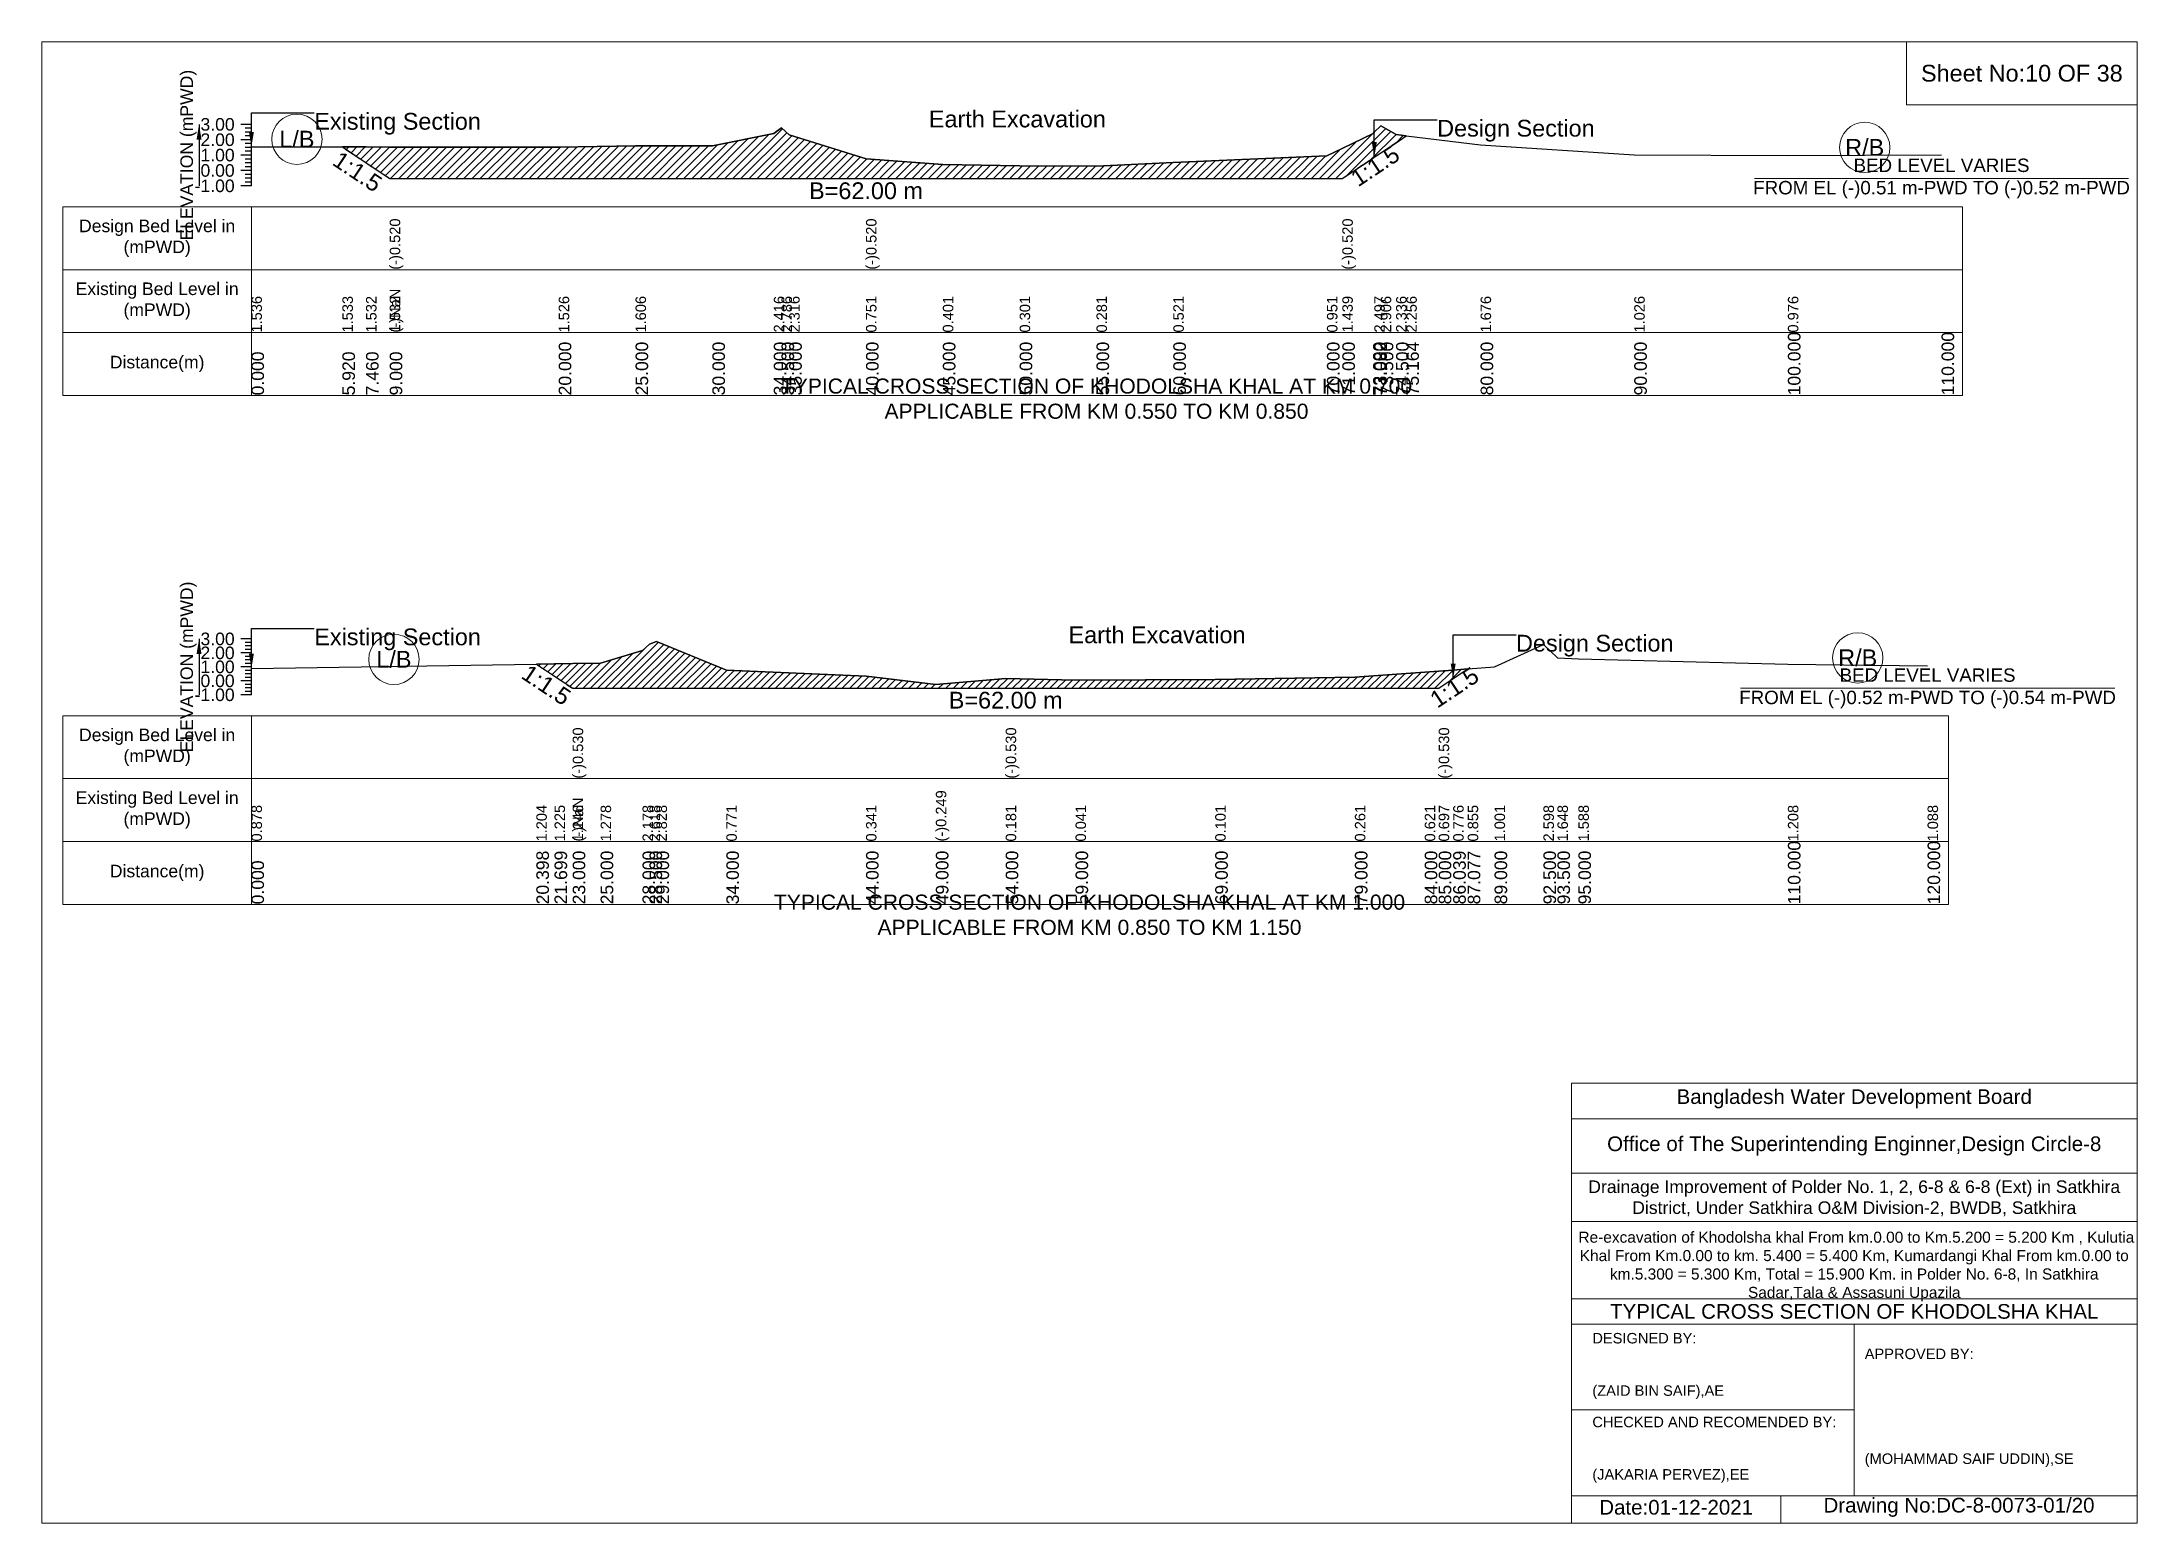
# Model space of a CAD drawing. Header units: inches. Extents: x 93000 to 476000, y -4242 to 0.
# Drawn here: x 190000 to 196000, y -4242 to 0 of the extents above; entities that cross this region are included whole.
import ezdxf

# ---------------------------------------------------------------- set-up
doc = ezdxf.new("R2010")
doc.units = ezdxf.units.IN
doc.header["$LTSCALE"] = 7
doc.header["$MEASUREMENT"] = 0
doc.linetypes.add('DASHED', pattern=[0.75, 0.5, -0.25])
for name, color, linetype, lineweight in [('Cross section Data Border', 7, 'Continuous', 9), ('Cross Section Labels', 7, 'Continuous', 9), ('Design_Bed_Level for Xsection', 7, 'DASHED', 25), ('Existing_Bed_Level for Xsection', 7, 'Continuous', 25), ('Long Section Labels', 7, 'Continuous', 9)]:
    doc.layers.add(name, color=color, linetype=linetype, lineweight=lineweight)
doc.styles.get("Standard").update_dxf_attribs({"font": 'arial.ttf'})
doc.dimstyles.get("Standard").update_dxf_attribs({"dimtxt": 0.18, "dimasz": 0.18, "dimexe": 0.18, "dimexo": 0.0625, "dimgap": 0.09, "dimtad": 0, "dimtih": 1, "dimtoh": 1, "dimdec": 4, "dimzin": 0, "dimdsep": 46, "dimtxsty": 'Standard', "dimcen": 0.09, "dimadec": 0, "dimazin": 0, "dimtfac": 1, "dimtdec": 4, "dimtofl": 0, "dimtmove": 0, "dimatfit": 3, "dimfxl": 1, "dimtolj": 1, "dimtzin": 0, "dimarcsym": 0})

msp = doc.modelspace()

# ---------------------------------------------------------------- texts
at = {"layer": 'Cross section Data Border', "attachment_point": 5}
for s, insert, char_height in [('Sheet No:10 OF 38', (195670, -90), 48), ('Bangladesh Water Development Board', (195190, -3027), 42), ('Office of The Superintending Enginner,Design Circle-8', (195190, -3162), 42)]:
    msp.add_mtext(s, dxfattribs=dict(at, insert=insert, char_height=char_height))
at = {"layer": 'Cross section Data Border'}
for s, insert, char_height, width, attachment_point in [('Design Bed Level in (mPWD)', (190330, -562.4), 36, 480, 5), ('Existing Bed Level in (mPWD)', (190330, -742.4), 36, 480, 5), ('Distance(m)', (190330, -922.4), 36, 480, 5), ('Design Bed Level in (mPWD)', (190330, -2020), 36, 480, 5), ('Existing Bed Level in (mPWD)', (190330, -2200), 36, 480, 5), ('Distance(m)', (190330, -2380), 36, 480, 5), ('Drainage Improvement of Polder No. 1, 2, 6-8 & 6-8 (Ext) in Satkhira District, Under Satkhira O&M Division-2, BWDB, Satkhira', (195190, -3312), 36, 1680, 5), (' Re-excavation of Khodolsha khal From km.0.00 to Km.5.200 = 5.200 Km , Kulutia Khal From Km.0.00 to km. 5.400 = 5.400 Km, Kumardangi Khal From km.0.00 to km.5.300 = 5.300 Km, Total = 15.900 Km. in Polder No. 6-8, In Satkhira Sadar,Tala & Assasuni Upazila', (195190, -3507), 31.6143, 1620, 5), ('TYPICAL CROSS SECTION OF KHODOLSHA KHAL', (195190, -3636), 42, 1680, 5), ('DESIGNED BY:^J^J^J(ZAID BIN SAIF),AE', (194440, -3792), 30, 840, 4), ('APPROVED BY:^J^J^J^J^J^J(MOHAMMAD SAIF UDDIN),SE', (195220, -3912), 30, 840, 4), ('CHECKED AND RECOMENDED BY:^J^J^J(JAKARIA PERVEZ),EE', (194440, -4032), 30, 840, 4), ('Date:01-12-2021', (194680, -4197), 42, 840, 5), ('Drawing No:DC-8-0073-01/20', (195490, -4197), 42, 1320, 5)]:
    msp.add_mtext(s, dxfattribs=dict(at, insert=insert, char_height=char_height, width=width, attachment_point=attachment_point))
at = {"layer": 'Cross Section Labels'}
for s, insert, char_height, attachment_point in [('Existing Section', (190780, -203.4), 48, 1), ('Earth Excavation', (192540, -196.8), 48, 1), ('Design Section', (193995.6, -223.2), 48, 1), ('L/B', (190730.2, -278.8), 48, 5), ('R/B', (195220, -302.3), 48, 5), ('BED LEVEL VARIES ^JFROM EL (-)0.51 m-PWD TO (-)0.52 m-PWD', (195440, -391.2), 38.4, 5), ('B=62.00 m', (192360, -402.2), 48, 2), ('TYPICAL CROSS SECTION OF KHODOLSHA KHAL AT KM 0.700^JAPPLICABLE FROM KM 0.550 TO KM 0.850', (193020, -1022), 43.2, 5), ('Existing Section', (190780, -1680), 48, 1), ('Earth Excavation', (192940, -1674), 48, 1), ('Design Section', (194221.5, -1698), 48, 1), ('R/B', (195200, -1764.1), 48, 5), ('L/B', (191008, -1768.4), 48, 5), ('BED LEVEL VARIES ^JFROM EL (-)0.52 m-PWD TO (-)0.54 m-PWD', (195400, -1851.2), 38.4, 5), ('B=62.00 m', (192760, -1861.2), 48, 2), ('TYPICAL CROSS SECTION OF KHODOLSHA KHAL AT KM 1.000^JAPPLICABLE FROM KM 0.850 TO KM 1.150', (193000, -2500), 43.2, 5)]:
    msp.add_mtext(s, dxfattribs=dict(at, insert=insert, char_height=char_height, attachment_point=attachment_point))
at = {"layer": 'Cross Section Labels', "char_height": 48, "attachment_point": 2}
for insert, rotation in [((193804.6, -335.7), 33.69007), ((190917.2, -351.6), 326.30993), ((191458, -1821.6), 326.30993), ((194031.5, -1828.5), 33.69007)]:
    msp.add_mtext('1:1.5', dxfattribs=dict(at, insert=insert, rotation=rotation))
at = {"layer": 'Existing_Bed_Level for Xsection', "char_height": 36, "attachment_point": 5, "rotation": 90}
for insert in [(190420, -324.4), (190420, -1790)]:
    msp.add_mtext('ELEVATION (mPWD)', dxfattribs=dict(at, insert=insert))
at = {"layer": 'Existing_Bed_Level for Xsection', "char_height": 36, "attachment_point": 6}
for s, insert in [('3.00', (190552, -236.4)), ('2.00', (190552, -280.4)), ('0.00', (190552, -368.4)), ('1.00', (190552, -324.4)), ('-1.00', (190552, -412.4)), ('3.00', (190552, -1710)), ('2.00', (190552, -1750)), ('1.00', (190552, -1790)), ('-1.00', (190552, -1870)), ('0.00', (190552, -1830))]:
    msp.add_mtext(s, dxfattribs=dict(at, insert=insert))
at = {"layer": 'Long Section Labels', "attachment_point": 1, "rotation": 90}
for s, insert, char_height in [('(-)0.520', (190996, -652.4), 30), ('(-)0.520', (192360, -652.4), 30), ('(-)0.520', (193724, -652.4), 30), ('(-)NaN', (190996, -832.4), 30), ('(-)NaN', (190996, -832.4), 30), ('(-)NaN', (190996, -832.4), 30), ('1.536', (190600, -832.4), 30), ('1.533', (190860.5, -832.4), 30), ('1.532', (190928.2, -832.4), 30), ('1.532', (190996, -832.4), 30), ('1.532', (190996, -832.4), 30), ('1.526', (191480, -832.4), 30), ('1.606', (191700, -832.4), 30), ('1.606', (191700, -832.4), 30), ('2.416', (192096, -832.4), 30), ('2.416', (192096, -832.4), 30), ('2.786', (192118, -832.4), 30), ('2.316', (192140, -832.4), 30), ('0.751', (192360, -832.4), 30), ('0.751', (192360, -832.4), 30), ('0.401', (192580, -832.4), 30), ('0.301', (192800, -832.4), 30), ('0.281', (193020, -832.4), 30), ('0.521', (193240, -832.4), 30), ('0.951', (193680, -832.4), 30), ('1.439', (193724, -832.4), 30), ('1.439', (193724, -832.4), 30), ('2.497', (193815.6, -832.4), 30), ('2.906', (193834, -832.4), 30), ('2.336', (193878, -832.4), 30), ('2.256', (193907.2, -832.4), 30), ('1.676', (194120, -832.4), 30), ('1.026', (194560, -832.4), 30), ('1.026', (194560, -832.4), 30), ('0.976', (195000, -832.4), 30), ('100.000', (195000, -1012.4), 36), ('110.000', (195440, -1012.4), 36), ('0.000', (190600, -1012.4), 36), ('5.920', (190860.5, -1012.4), 36), ('7.460', (190928.2, -1012.4), 36), ('9.000', (190996, -1012.4), 36), ('9.000', (190996, -1012.4), 36), ('9.000', (190996, -1012.4), 36), ('20.000', (191480, -1012.4), 36), ('25.000', (191700, -1012.4), 36), ('30.000', (191920, -1012.4), 36), ('34.000', (192096, -1012.4), 36), ('34.500', (192118, -1012.4), 36), ('35.000', (192140, -1012.4), 36), ('40.000', (192360, -1012.4), 36), ('40.000', (192360, -1012.4), 36), ('40.000', (192360, -1012.4), 36), ('45.000', (192580, -1012.4), 36), ('50.000', (192800, -1012.4), 36), ('55.000', (193020, -1012.4), 36), ('60.000', (193240, -1012.4), 36), ('70.000', (193680, -1012.4), 36), ('71.000', (193724, -1012.4), 36), ('71.000', (193724, -1012.4), 36), ('71.000', (193724, -1012.4), 36), ('73.000', (193812, -1012.4), 36), ('73.082', (193815.6, -1012.4), 36), ('73.500', (193834, -1012.4), 36), ('74.500', (193878, -1012.4), 36), ('75.164', (193907.2, -1012.4), 36), ('80.000', (194120, -1012.4), 36), ('90.000', (194560, -1012.4), 36), ('(-)0.530', (191520, -2110), 30), ('(-)0.530', (192760, -2110), 30), ('(-)0.530', (194000, -2110), 30), ('(-)0.249', (192560, -2290), 30), ('0.878', (190600, -2290), 30), ('1.204', (191415.9, -2290), 30), ('1.225', (191468, -2290), 30), ('(-)NaN', (191520, -2290), 30), ('(-)NaN', (191520, -2290), 30), ('1.246', (191520, -2290), 30), ('1.246', (191520, -2290), 30), ('1.278', (191600, -2290), 30), ('2.178', (191720, -2290), 30), ('2.618', (191740, -2290), 30), ('2.828', (191760, -2290), 30), ('0.771', (191960, -2290), 30), ('0.341', (192360, -2290), 30), ('0.181', (192760, -2290), 30), ('0.181', (192760, -2290), 30), ('0.041', (192960, -2290), 30), ('0.101', (193360, -2290), 30), ('0.261', (193760, -2290), 30), ('0.621', (193960, -2290), 30), ('0.697', (194000, -2290), 30), ('0.697', (194000, -2290), 30), ('0.697', (194000, -2290), 30), ('0.776', (194041.5, -2290), 30), ('0.855', (194083.1, -2290), 30), ('1.001', (194160, -2290), 30), ('2.598', (194300, -2290), 30), ('1.648', (194340, -2290), 30), ('1.588', (194400, -2290), 30), ('1.208', (195000, -2290), 30), ('1.088', (195400, -2290), 30), ('20.398', (191415.9, -2470), 36), ('21.699', (191468, -2470), 36), ('23.000', (191520, -2470), 36), ('23.000', (191520, -2470), 36), ('23.000', (191520, -2470), 36), ('25.000', (191600, -2470), 36), ('28.000', (191720, -2470), 36), ('28.500', (191740, -2470), 36), ('29.000', (191760, -2470), 36), ('34.000', (191960, -2470), 36), ('44.000', (192360, -2470), 36), ('49.000', (192560, -2470), 36), ('54.000', (192760, -2470), 36), ('54.000', (192760, -2470), 36), ('54.000', (192760, -2470), 36), ('59.000', (192960, -2470), 36), ('69.000', (193360, -2470), 36), ('79.000', (193760, -2470), 36), ('84.000', (193960, -2470), 36), ('85.000', (194000, -2470), 36), ('85.000', (194000, -2470), 36), ('85.000', (194000, -2470), 36), ('86.039', (194041.5, -2470), 36), ('87.077', (194083.1, -2470), 36), ('89.000', (194160, -2470), 36), ('92.500', (194300, -2470), 36), ('93.500', (194340, -2470), 36), ('95.000', (194400, -2470), 36), ('110.000', (195000, -2470), 36), ('120.000', (195400, -2470), 36), ('0.000', (190600, -2470), 36)]:
    msp.add_mtext(s, dxfattribs=dict(at, insert=insert, char_height=char_height))

# ---------------------------------------------------------------- hatches: boundary and pattern name
at = {"layer": 'Existing_Bed_Level for Xsection'}
h = msp.add_hatch(dxfattribs=at)
h.set_pattern_fill('ANSI31', color=256, scale=132, style=0)
h.paths.add_polyline_path([(190860.5, -300.9), (190928.2, -346.1), (190996, -391.2), (191480, -391.2), (191700, -391.2), (191920, -391.2), (192096, -391.2), (192118, -391.2), (192140, -391.2), (192360, -391.2), (192580, -391.2), (192800, -391.2), (193020, -391.2), (193240, -391.2), (193680, -391.2), (193724, -391.2), (193812, -332.6), (193815.6, -330.2), (193834, -317.9), (193878, -288.6), (193907.2, -269.1), (193878, -265.6), (193834, -240.5), (193815.6, -258.5), (193812, -262.1), (193724, -305), (193680, -326.5), (193240, -345.4), (193020, -356), (192800, -355.1), (192580, -350.7), (192360, -335.3), (192140, -266.5), (192118, -245.8), (192096, -262.1), (191920, -297.7), (191700, -297.7), (191480, -301.2), (190996, -301), (190928.2, -300.9)])
h = msp.add_hatch(dxfattribs=at)
h.set_pattern_fill('ANSI31', color=256, scale=120, style=0)
h.paths.add_polyline_path([(191415.9, -1781.9), (191468, -1816.6), (191520, -1851.2), (191600, -1851.2), (191720, -1851.2), (191740, -1851.2), (191760, -1851.2), (191960, -1851.2), (192360, -1851.2), (192560, -1851.2), (192760, -1851.2), (192960, -1851.2), (193360, -1851.2), (193760, -1851.2), (193960, -1851.2), (194000, -1851.2), (194041.5, -1823.5), (194083.1, -1795.8), (194041.5, -1799), (194000, -1802.2), (193960, -1805.2), (193760, -1819.6), (193360, -1826), (192960, -1828.4), (192760, -1822.8), (192560, -1840), (192360, -1816.4), (191960, -1799.2), (191760, -1716.9), (191740, -1725.3), (191720, -1742.9), (191600, -1778.9), (191520, -1780.2), (191468, -1781)])

# ---------------------------------------------------------------- linework, layer by layer
at = {"layer": 'Cross section Data Border'}
for points in [[(190000, 0), (196000, 0), (196000, -4242), (190000, -4242)], [(195340, 0), (196000, 0), (196000, -180), (195340, -180)], [(190060, -472.4), (195500, -472.4), (195500, -1012.4), (190060, -1012.4)], [(190060, -1930), (195460, -1930), (195460, -2470), (190060, -2470)]]:
    msp.add_lwpolyline(points, close=True, dxfattribs=at)
for points in [[(190600, -472.4), (190600, -1012.4)], [(190060, -652.4), (195500, -652.4)], [(190060, -832.4), (195500, -832.4)], [(190600, -1930), (190600, -2470)], [(190060, -2110), (195460, -2110)], [(190060, -2290), (195460, -2290)], [(194380, -4242), (194380, -2982), (196000, -2982)], [(194380, -3084), (196000, -3084)], [(194380, -3240), (196000, -3240)], [(194380, -3378), (196000, -3378)], [(194380, -3600), (196000, -3600)], [(194380, -3672), (196000, -3672)], [(195190, -3672), (195190, -4164)], [(194380, -3918), (195190, -3918)], [(194380, -4164), (196000, -4164)], [(194980, -4164), (194980, -4242)]]:
    msp.add_lwpolyline(points, dxfattribs=at)
at = {"layer": 'Cross Section Labels'}
for points in [[(194904.2, -391.2), (195975.8, -391.2)], [(194864.2, -1851.2), (195935.8, -1851.2)]]:
    msp.add_lwpolyline(points, dxfattribs=at)
for centre in [(190730.2, -278.8), (195220, -302.3), (191008, -1768.4), (195200, -1764.1)]:
    msp.add_circle(centre, 72, dxfattribs=at)
at = {"layer": 'Design_Bed_Level for Xsection'}
for points in [[(190860.5, -300.9), (190928.2, -346.1), (190996, -391.2), (192360, -391.2), (193724, -391.2), (193815.6, -330.2), (193907.2, -269.1)], [(191415.9, -1781.9), (191468, -1816.6), (191520, -1851.2), (192760, -1851.2), (194000, -1851.2), (194041.5, -1823.5), (194083.1, -1795.8)]]:
    msp.add_lwpolyline(points, dxfattribs=at)
at = {"layer": 'Existing_Bed_Level for Xsection'}
for points in [[(190600, -236.4), (190570, -236.4)], [(190600, -412.4), (190600, -368.4), (190600, -324.4), (190600, -280.4), (190600, -236.4)], [(190600, -280.4), (190570, -280.4)], [(190600, -247.4), (190582, -247.4)], [(190600, -258.4), (190582, -258.4)], [(190600, -269.4), (190582, -269.4)], [(190600, -291.4), (190582, -291.4)], [(190600, -300.8), (190860.5, -300.9), (190928.2, -300.9), (190996, -301), (190996, -301), (191480, -301.2), (191700, -297.7), (191920, -297.7), (192096, -262.1), (192118, -245.8), (192140, -266.5), (192360, -335.3), (192360, -335.3), (192580, -350.7), (192800, -355.1), (193020, -356), (193240, -345.4), (193680, -326.5), (193724, -305), (193724, -305), (193812, -262.1), (193815.6, -258.5), (193834, -240.5), (193878, -265.6), (193907.2, -269.1), (194120, -294.6), (194560, -323.2), (195000, -325.4), (195440, -323.2)], [(190600, -324.4), (190570, -324.4)], [(190600, -302.4), (190582, -302.4)], [(190600, -313.4), (190582, -313.4)], [(190600, -335.4), (190582, -335.4)], [(190600, -346.4), (190582, -346.4)], [(190600, -357.4), (190582, -357.4)], [(190600, -368.4), (190570, -368.4)], [(190600, -412.4), (190570, -412.4)], [(190600, -379.4), (190582, -379.4)], [(190600, -390.4), (190582, -390.4)], [(190600, -401.4), (190582, -401.4)], [(190600, -1710), (190570, -1710)], [(190600, -1720), (190582, -1720)], [(190600, -1730), (190582, -1730)], [(190600, -1870), (190600, -1830), (190600, -1790), (190600, -1750), (190600, -1710)], [(190600, -1794.9), (191415.9, -1781.9), (191468, -1781), (191520, -1780.2), (191520, -1780.2), (191600, -1778.9), (191720, -1742.9), (191740, -1725.3), (191760, -1716.9), (191960, -1799.2), (192360, -1816.4), (192560, -1840), (192760, -1822.8), (192760, -1822.8), (192960, -1828.4), (193360, -1826), (193760, -1819.6), (193960, -1805.2), (194000, -1802.2), (194000, -1802.2), (194041.5, -1799), (194083.1, -1795.8), (194160, -1790), (194300, -1726.1), (194340, -1764.1), (194400, -1766.5), (195000, -1781.7), (195400, -1786.5)], [(190600, -1750), (190570, -1750)], [(190600, -1790), (190570, -1790)], [(190600, -1740), (190582, -1740)], [(190600, -1760), (190582, -1760)], [(190600, -1770), (190582, -1770)], [(190600, -1780), (190582, -1780)], [(190600, -1830), (190570, -1830)], [(190600, -1800), (190582, -1800)], [(190600, -1810), (190582, -1810)], [(190600, -1820), (190582, -1820)], [(190600, -1840), (190582, -1840)], [(190600, -1850), (190582, -1850)], [(190600, -1870), (190570, -1870)], [(190600, -1860), (190582, -1860)]]:
    msp.add_lwpolyline(points, dxfattribs=at)
for points in [[(190860.5, -300.9), (190860.5, -300.9), (190928.2, -346.1), (190996, -391.2), (190996, -391.2), (191480, -391.2), (191700, -391.2), (191920, -391.2), (192096, -391.2), (192118, -391.2), (192140, -391.2), (192360, -391.2), (192360, -391.2), (192580, -391.2), (192800, -391.2), (193020, -391.2), (193240, -391.2), (193680, -391.2), (193724, -391.2), (193724, -391.2), (193812, -332.6), (193815.6, -330.2), (193834, -317.9), (193878, -288.6), (193907.2, -269.1), (193878, -265.6), (193834, -240.5), (193815.6, -258.5), (193812, -262.1), (193724, -305), (193724, -305), (193680, -326.5), (193240, -345.4), (193020, -356), (192800, -355.1), (192580, -350.7), (192360, -335.3), (192360, -335.3), (192140, -266.5), (192118, -245.8), (192096, -262.1), (191920, -297.7), (191700, -297.7), (191480, -301.2), (190996, -301), (190996, -301), (190928.2, -300.9), (190860.5, -300.9)], [(191415.9, -1781.9), (191468, -1816.6), (191520, -1851.2), (191520, -1851.2), (191600, -1851.2), (191720, -1851.2), (191740, -1851.2), (191760, -1851.2), (191960, -1851.2), (192360, -1851.2), (192560, -1851.2), (192760, -1851.2), (192760, -1851.2), (192960, -1851.2), (193360, -1851.2), (193760, -1851.2), (193960, -1851.2), (194000, -1851.2), (194000, -1851.2), (194041.5, -1823.5), (194083.1, -1795.8), (194041.5, -1799), (194000, -1802.2), (194000, -1802.2), (193960, -1805.2), (193760, -1819.6), (193360, -1826), (192960, -1828.4), (192760, -1822.8), (192760, -1822.8), (192560, -1840), (192360, -1816.4), (191960, -1799.2), (191760, -1716.9), (191740, -1725.3), (191720, -1742.9), (191600, -1778.9), (191520, -1780.2), (191520, -1780.2), (191468, -1781)]]:
    msp.add_lwpolyline(points, close=True, dxfattribs=at)

msp.set_redraw_order([(e.dxf.handle, doc.entitydb.next_handle()) for e in msp.query("TEXT MTEXT ATTDEF DIMENSION ARC_DIMENSION")])  # texts and dimensions are drawn at this point

# ---------------------------------------------------------------- leaders
at = {"layer": 'Cross Section Labels', "annotation_type": 0, "has_hookline": 1, "hookline_direction": 0}
for points, text_width in [([(190600, -300.8), (190600, -203.4), (190779.9, -203.4)], 467.2), ([(193815.6, -330.2), (193815.6, -223.2), (193995.5, -223.2)], 441.2), ([(190600, -1794.9), (190600, -1680), (190779.9, -1680)], 467.2), ([(194041.5, -1823.5), (194041.5, -1698), (194221.5, -1698)], 441.2)]:
    msp.add_leader(points, dimstyle='Standard', override={"dimasz": 43.2}, dxfattribs=dict(at, text_width=text_width))
at = {"layer": 'Existing_Bed_Level for Xsection'}
for points in [[(190450, -236.4), (190450, -412.4)], [(190450, -1710), (190450, -1870)]]:
    msp.add_leader(points, dimstyle='Standard', override={"dimasz": 43.2}, dxfattribs=at)

doc.saveas('drawing.dxf')
